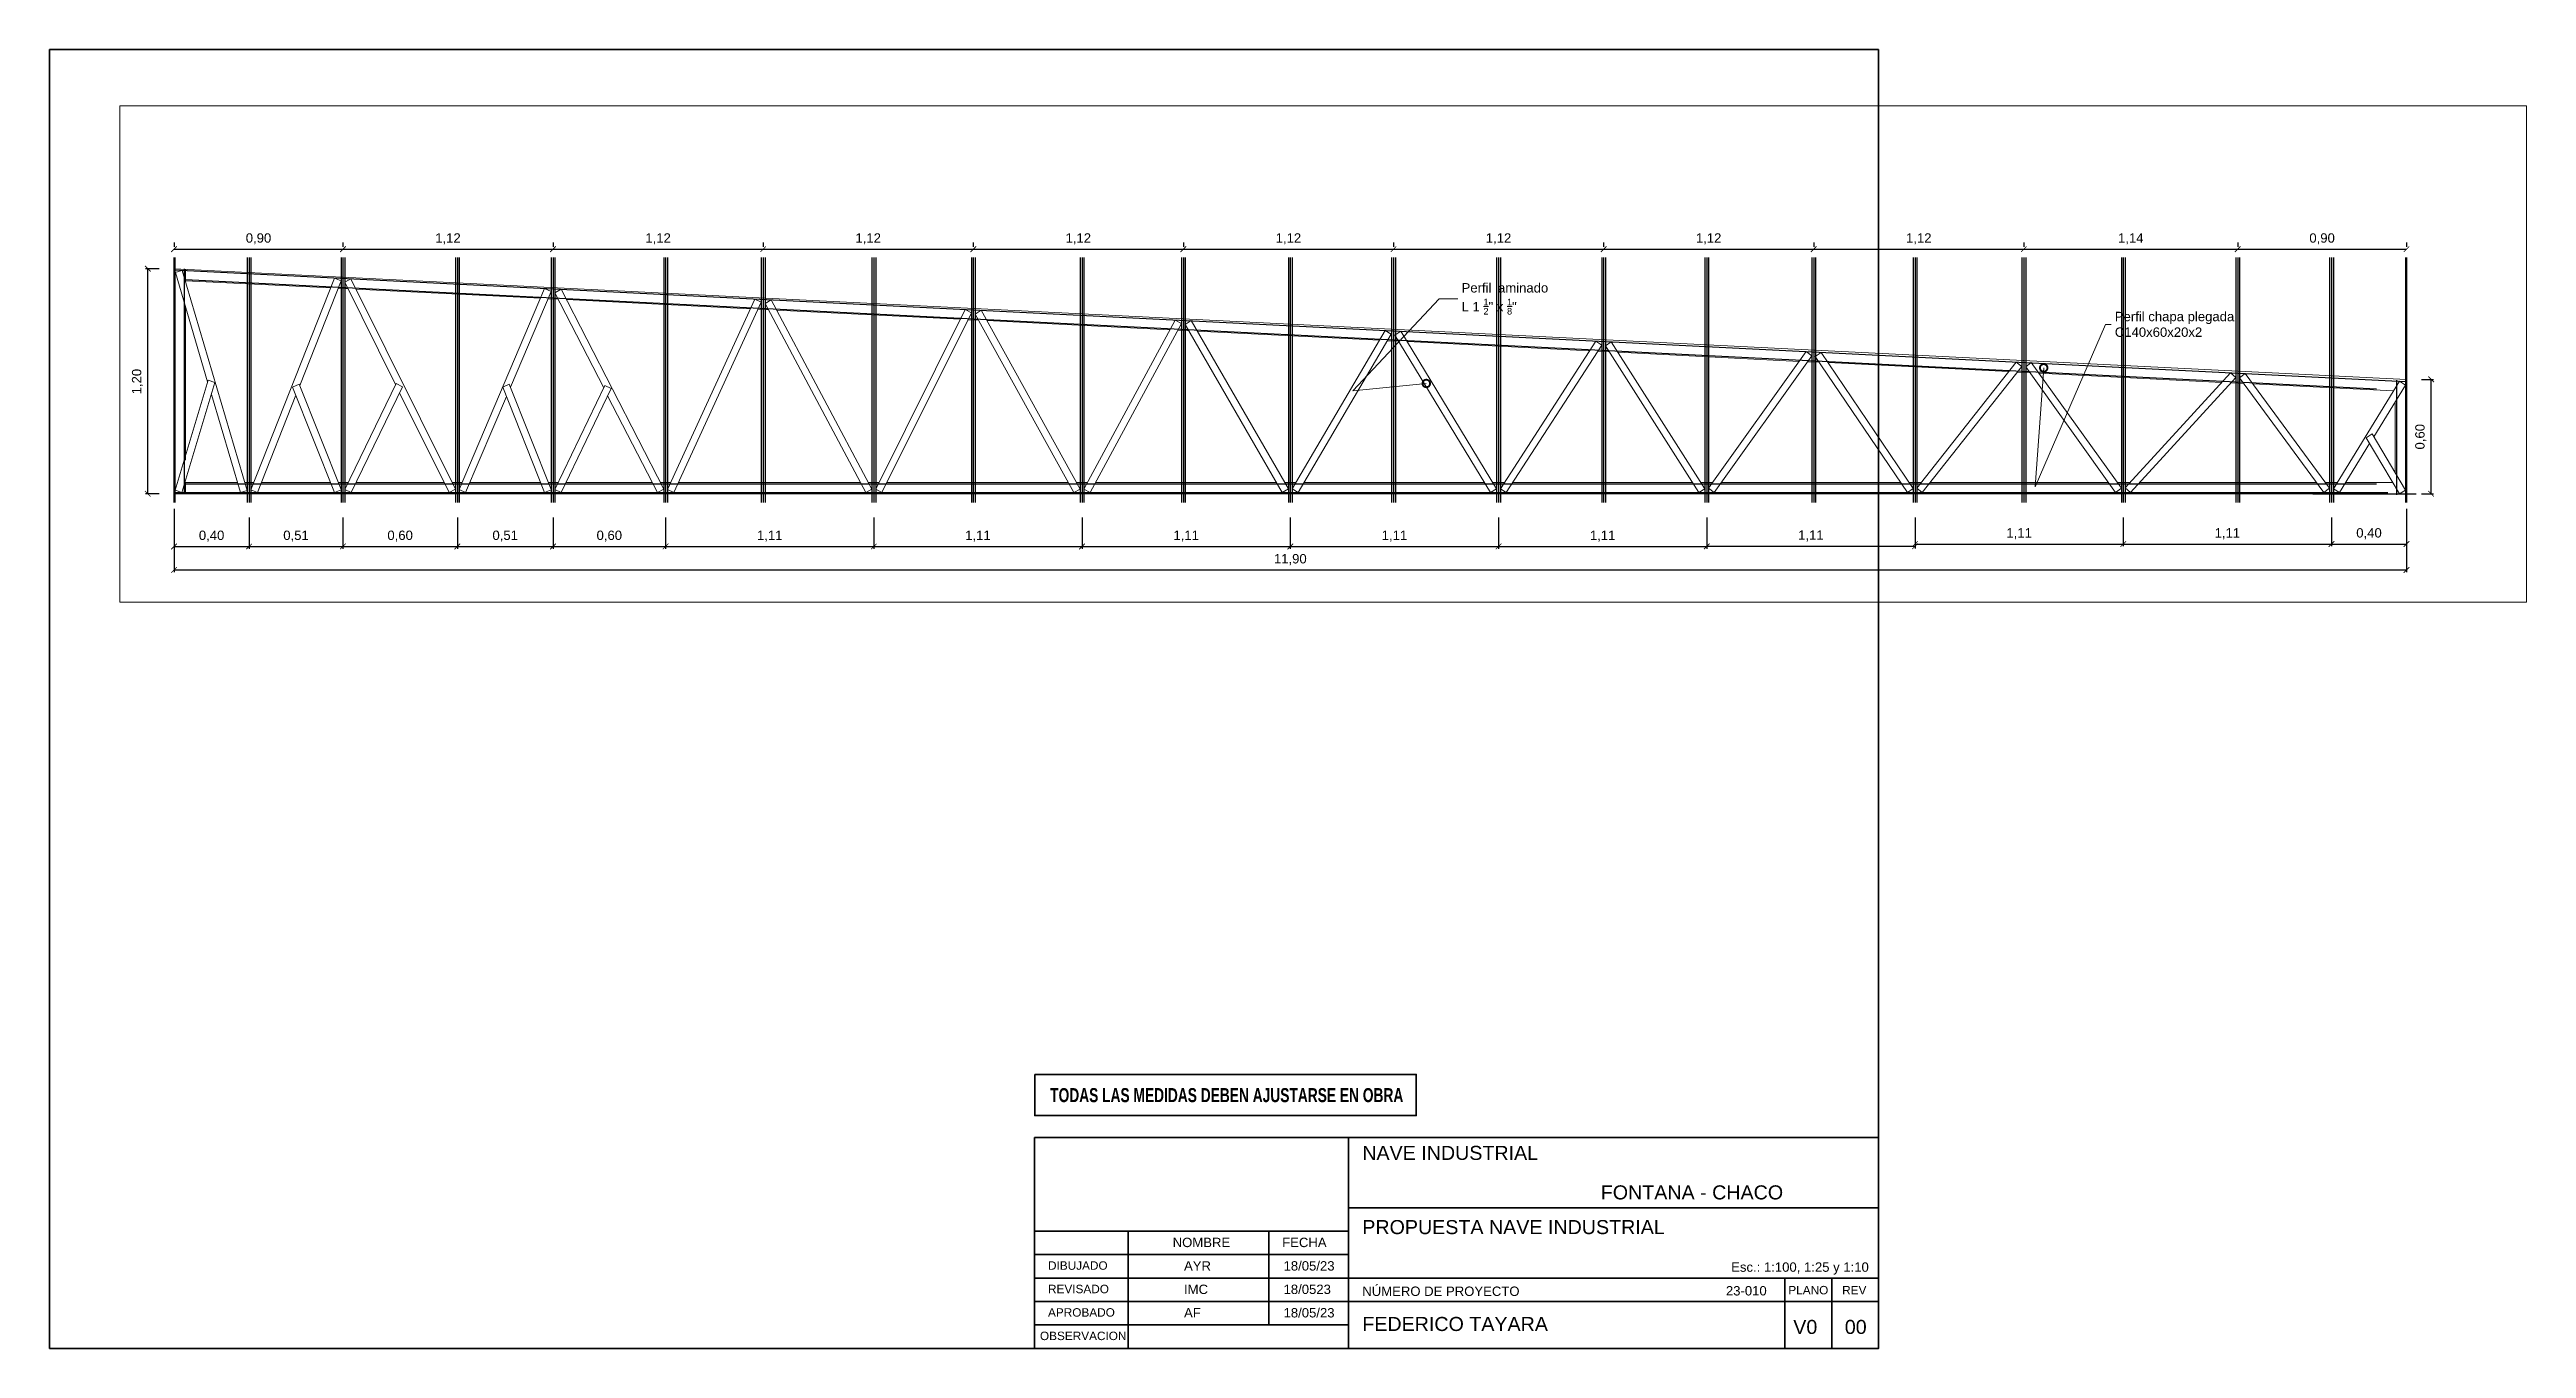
# Paper-space layout 'Presentación1' of a CAD drawing. Header units: millimetres. Extents: x 17 to 545, y 7 to 284.
# The model-space entities are those that its viewports show. They can reach past a viewport. Long polylines and large blocks are cut down to what shows.
import ezdxf
from ezdxf import colors
from ezdxf.entities.mleader import LeaderData, LeaderLine
from ezdxf.math import Vec2, Vec3

# ---------------------------------------------------------------- set-up
doc = ezdxf.new("R2010")
doc.units = ezdxf.units.MM
doc.header["$LTSCALE"] = 0.1
doc.header["$MEASUREMENT"] = 0
doc.header["$PDMODE"] = 3
doc.header["$PDSIZE"] = 0.1
doc.linetypes.add('CONTINUA', pattern=[200, 100, 100])
doc.layers.get('DEFPOINTS').update_dxf_attribs({"color": 1})
for name, color, linetype, lineweight in [('00_ARQ_VISTA ATRAS', 5, 'CONTINUA', 20), ('00_EST_ANGULARES', 4, 'CONTINUA', 20), ('00_EST_Cotas', 6, 'Continuous', 9), ('00_EST_TEXTO', 6, 'Continuous', 9), ('00_EST_Viga', 5, 'Continuous', 20), ('00_EST_Viga_Montante', 5, 'Continuous', 20), ('G-ANNO-TTLB', 6, 'Continuous', 18), ('G-ANNO-TTLB-MEDM', 5, 'Continuous', 35)]:
    doc.layers.add(name, color=color, linetype=linetype, lineweight=lineweight)
doc.layers.add('00_EST_Aux', color=7, linetype='Continuous', true_color=0xd02fca, plot=False)
doc.styles.add('ARIAL', font='arial.ttf', dxfattribs={"height": 0.15})
doc.styles.add('Arial1_50', font='arial.ttf', dxfattribs={"height": 0.05})
doc.styles.add('Arial20', font='arial.ttf', dxfattribs={"height": 0.2})
doc.styles.add('Arial_1', font='arial.ttf', dxfattribs={"height": 1.8})
doc.styles.add('Arial_2', font='arial.ttf', dxfattribs={"height": 3})
doc.styles.add('COTAS', font='ROMANS.shx', dxfattribs={"width": 0.7})
doc.dimstyles.new('Cota 1-25-Andres', dxfattribs={"dimtxt": 0.05, "dimasz": 0.03, "dimexe": 0.012, "dimexo": 0.08, "dimgap": 0.025, "dimtad": 1, "dimzin": 0, "dimtxsty": 'Arial1_50', "dimblk1": 'ARCHTICK', "dimblk2": 'ARCHTICK', "dimsah": 1, "dimcen": 0.09, "dimclrd": 256, "dimclre": 256, "dimclrt": 256, "dimazin": 0, "dimtfac": 1, "dimtofl": 0, "dimtmove": 0, "dimatfit": 3, "dimldrblk": 'ARCHTICK', "dimfxl": 1, "dimtolj": 1, "dimtzin": 0, "dimarcsym": 0})

psp = doc.layouts.new('Presentación1')

# ---------------------------------------------------------------- texts
at = {"layer": '00_EST_TEXTO', "insert": (230.18, 62.35), "char_height": 3, "attachment_point": 1, "style": 'COTAS'}
psp.add_mtext_dynamic_manual_height_columns('{\\fArial|b1|i0|c0|p34;TODAS LAS MEDIDAS DEBEN AJUSTARSE EN OBRA}', width=89.8959, gutter_width=12.5, heights=[0], dxfattribs=at)
at = {"layer": 'G-ANNO-TTLB', "lineweight": 9, "attachment_point": 1}
for s, insert, char_height, width, style in [('NAVE INDUSTRIAL', (296.73, 50.03), 3, 123.2995, 'Arial_2'), ('FONTANA - CHACO', (347.58, 41.61), 3, 100.656, 'Arial_2'), ('PROPUESTA NAVE INDUSTRIAL', (296.73, 34.21), 3, 113.3243, 'Arial_2'), ('NOMBRE', (256.3, 30.44), 2, 41.2067, 'ARIAL'), ('FECHA', (279.65, 30.44), 2, 41.2067, 'ARIAL'), ('DIBUJADO', (229.72, 25.41), 1.8, 41.2067, 'Arial_1'), ('AYR', (258.72, 25.44), 2, 41.2067, 'ARIAL'), ('18/05/23', (279.94, 25.44), 2, 41.2067, 'ARIAL'), ('Esc.: 1:100, 1:25 y 1:10', (375.38, 25.18), 2, 31.6927, 'ARIAL'), ('REVISADO', (229.72, 20.41), 1.8, 41.2067, 'Arial_1'), ('IMC', (258.72, 20.44), 2, 41.2067, 'ARIAL'), ('18/0523', (279.94, 20.44), 2, 41.2067, 'ARIAL'), ('NÚMERO DE PROYECTO', (296.73, 20.03), 2, 41.2067, 'ARIAL'), ('23-010', (374.26, 20.13), 2, 31.2658, 'ARIAL'), ('PLANO', (387.57, 20.16), 1.8, 10.1814, 'Arial_1'), ('REV', (399.05, 20.16), 1.8, 6.173, 'Arial_1'), ('APROBADO', (229.72, 15.41), 1.8, 41.2067, 'Arial_1'), ('AF', (258.72, 15.44), 2, 41.2067, 'ARIAL'), ('18/05/23', (279.94, 15.44), 2, 41.2067, 'ARIAL'), ('FEDERICO TAYARA', (296.73, 13.55), 3, 57.1913, 'Arial_2'), ('V0', (388.62, 12.92), 3, 8.2574, 'Arial_2'), ('00', (399.61, 12.92), 3, 8.2574, 'Arial_2'), ('OBSERVACION', (228, 10.41), 1.8, 41.2067, 'Arial_1')]:
    psp.add_mtext(s, dxfattribs=dict(at, insert=insert, char_height=char_height, width=width, style=style))

msp = doc.modelspace()

# ---------------------------------------------------------------- blocks, each defined once
blk = doc.blocks.new('_ARCHTICK')
at = {"color": 0, "linetype": 'ByBlock', "const_width": 0.15}
blk.add_lwpolyline([(-0.5, -0.5), (0.5, 0.5)], dxfattribs=at)
blk = doc.blocks.new('*D198')
at = {"layer": '00_EST_Cotas', "lineweight": -2, "transparency": 16777216}
for p, q in [((812.893, -120.41), (812.893, -120.577)), ((814.003, -120.41), (814.003, -120.577)), ((812.893, -120.565), (814.003, -120.565))]:
    blk.add_line(p, q, dxfattribs=at)
at = {"layer": 'DEFPOINTS', "color": 0, "transparency": 16777216}
for p in [(812.893, -120.33), (814.003, -120.33), (814.003, -120.565)]:
    blk.add_point(p, dxfattribs=at)
at = {"layer": '00_EST_Cotas', "lineweight": -2, "transparency": 16777216, "xscale": 0.03, "yscale": 0.03, "zscale": 0.03, "rotation": 180}
blk.add_blockref('_ARCHTICK', (812.893, -120.565), dxfattribs=at)
at = {"layer": '00_EST_Cotas', "lineweight": -2, "transparency": 16777216, "xscale": 0.03, "yscale": 0.03, "zscale": 0.03}
blk.add_blockref('_ARCHTICK', (814.003, -120.565), dxfattribs=at)
at = {"layer": '00_EST_Cotas', "transparency": 16777216, "insert": (813.448, -120.51), "char_height": 0.05, "attachment_point": 5, "style": 'Arial1_50'}
blk.add_mtext('\\A1;1,11', dxfattribs=at)
blk = doc.blocks.new('*D199')
at = {"layer": '00_EST_Cotas', "lineweight": -2, "transparency": 16777216}
for p, q in [((814.003, -120.41), (814.003, -120.577)), ((815.113, -120.41), (815.113, -120.577)), ((814.003, -120.565), (815.113, -120.565))]:
    blk.add_line(p, q, dxfattribs=at)
at = {"layer": 'DEFPOINTS', "color": 0, "transparency": 16777216}
for p in [(814.003, -120.33), (815.113, -120.33), (815.113, -120.565)]:
    blk.add_point(p, dxfattribs=at)
at = {"layer": '00_EST_Cotas', "lineweight": -2, "transparency": 16777216, "xscale": 0.03, "yscale": 0.03, "zscale": 0.03, "rotation": 180}
blk.add_blockref('_ARCHTICK', (814.003, -120.565), dxfattribs=at)
at = {"layer": '00_EST_Cotas', "lineweight": -2, "transparency": 16777216, "xscale": 0.03, "yscale": 0.03, "zscale": 0.03}
blk.add_blockref('_ARCHTICK', (815.113, -120.565), dxfattribs=at)
at = {"layer": '00_EST_Cotas', "transparency": 16777216, "insert": (814.558, -120.51), "char_height": 0.05, "attachment_point": 5, "style": 'Arial1_50'}
blk.add_mtext('\\A1;1,11', dxfattribs=at)
blk = doc.blocks.new('*D200')
at = {"layer": '00_EST_Cotas', "lineweight": -2, "transparency": 16777216}
for p, q in [((815.113, -120.41), (815.113, -120.577)), ((816.223, -120.41), (816.223, -120.577)), ((815.113, -120.565), (816.223, -120.565))]:
    blk.add_line(p, q, dxfattribs=at)
at = {"layer": 'DEFPOINTS', "color": 0, "transparency": 16777216}
for p in [(815.113, -120.33), (816.223, -120.33), (816.223, -120.565)]:
    blk.add_point(p, dxfattribs=at)
at = {"layer": '00_EST_Cotas', "lineweight": -2, "transparency": 16777216, "xscale": 0.03, "yscale": 0.03, "zscale": 0.03, "rotation": 180}
blk.add_blockref('_ARCHTICK', (815.113, -120.565), dxfattribs=at)
at = {"layer": '00_EST_Cotas', "lineweight": -2, "transparency": 16777216, "xscale": 0.03, "yscale": 0.03, "zscale": 0.03}
blk.add_blockref('_ARCHTICK', (816.223, -120.565), dxfattribs=at)
at = {"layer": '00_EST_Cotas', "transparency": 16777216, "insert": (815.668, -120.51), "char_height": 0.05, "attachment_point": 5, "style": 'Arial1_50'}
blk.add_mtext('\\A1;1,11', dxfattribs=at)
blk = doc.blocks.new('*D201')
at = {"layer": '00_EST_Cotas', "lineweight": -2, "transparency": 16777216}
for p, q in [((816.223, -120.41), (816.223, -120.577)), ((817.333, -120.41), (817.333, -120.577)), ((816.223, -120.565), (817.333, -120.565))]:
    blk.add_line(p, q, dxfattribs=at)
at = {"layer": 'DEFPOINTS', "color": 0, "transparency": 16777216}
for p in [(816.223, -120.33), (817.333, -120.33), (817.333, -120.565)]:
    blk.add_point(p, dxfattribs=at)
at = {"layer": '00_EST_Cotas', "lineweight": -2, "transparency": 16777216, "xscale": 0.03, "yscale": 0.03, "zscale": 0.03, "rotation": 180}
blk.add_blockref('_ARCHTICK', (816.223, -120.565), dxfattribs=at)
at = {"layer": '00_EST_Cotas', "lineweight": -2, "transparency": 16777216, "xscale": 0.03, "yscale": 0.03, "zscale": 0.03}
blk.add_blockref('_ARCHTICK', (817.333, -120.565), dxfattribs=at)
at = {"layer": '00_EST_Cotas', "transparency": 16777216, "insert": (816.778, -120.51), "char_height": 0.05, "attachment_point": 5, "style": 'Arial1_50'}
blk.add_mtext('\\A1;1,11', dxfattribs=at)
blk = doc.blocks.new('*D202')
at = {"layer": '00_EST_Cotas', "lineweight": -2, "transparency": 16777216}
for p, q in [((817.333, -120.41), (817.333, -120.577)), ((818.443, -120.41), (818.443, -120.577)), ((817.333, -120.565), (818.443, -120.565))]:
    blk.add_line(p, q, dxfattribs=at)
at = {"layer": 'DEFPOINTS', "color": 0, "transparency": 16777216}
for p in [(817.333, -120.33), (818.443, -120.33), (818.443, -120.565)]:
    blk.add_point(p, dxfattribs=at)
at = {"layer": '00_EST_Cotas', "lineweight": -2, "transparency": 16777216, "xscale": 0.03, "yscale": 0.03, "zscale": 0.03, "rotation": 180}
blk.add_blockref('_ARCHTICK', (817.333, -120.565), dxfattribs=at)
at = {"layer": '00_EST_Cotas', "lineweight": -2, "transparency": 16777216, "xscale": 0.03, "yscale": 0.03, "zscale": 0.03}
blk.add_blockref('_ARCHTICK', (818.443, -120.565), dxfattribs=at)
at = {"layer": '00_EST_Cotas', "transparency": 16777216, "insert": (817.888, -120.51), "char_height": 0.05, "attachment_point": 5, "style": 'Arial1_50'}
blk.add_mtext('\\A1;1,11', dxfattribs=at)
blk = doc.blocks.new('*D203')
at = {"layer": '00_EST_Cotas', "lineweight": -2, "transparency": 16777216}
for p, q in [((818.443, -120.41), (818.443, -120.576)), ((819.553, -120.41), (819.553, -120.576)), ((818.443, -120.564), (819.553, -120.564))]:
    blk.add_line(p, q, dxfattribs=at)
at = {"layer": 'DEFPOINTS', "color": 0, "transparency": 16777216}
for p in [(818.443, -120.33), (819.553, -120.33), (819.553, -120.564)]:
    blk.add_point(p, dxfattribs=at)
at = {"layer": '00_EST_Cotas', "lineweight": -2, "transparency": 16777216, "xscale": 0.03, "yscale": 0.03, "zscale": 0.03, "rotation": 180}
blk.add_blockref('_ARCHTICK', (818.443, -120.564), dxfattribs=at)
at = {"layer": '00_EST_Cotas', "lineweight": -2, "transparency": 16777216, "xscale": 0.03, "yscale": 0.03, "zscale": 0.03}
blk.add_blockref('_ARCHTICK', (819.553, -120.564), dxfattribs=at)
at = {"layer": '00_EST_Cotas', "transparency": 16777216, "insert": (818.998, -120.509), "char_height": 0.05, "attachment_point": 5, "style": 'Arial1_50'}
blk.add_mtext('\\A1;1,11', dxfattribs=at)
blk = doc.blocks.new('*D204')
at = {"layer": '00_EST_Cotas', "lineweight": -2, "transparency": 16777216}
for p, q in [((819.553, -120.41), (819.553, -120.564)), ((820.663, -120.41), (820.663, -120.564)), ((819.553, -120.552), (820.663, -120.552))]:
    blk.add_line(p, q, dxfattribs=at)
at = {"layer": 'DEFPOINTS', "color": 0, "transparency": 16777216}
for p in [(819.553, -120.33), (820.663, -120.33), (820.663, -120.552)]:
    blk.add_point(p, dxfattribs=at)
at = {"layer": '00_EST_Cotas', "lineweight": -2, "transparency": 16777216, "xscale": 0.03, "yscale": 0.03, "zscale": 0.03, "rotation": 180}
blk.add_blockref('_ARCHTICK', (819.553, -120.552), dxfattribs=at)
at = {"layer": '00_EST_Cotas', "lineweight": -2, "transparency": 16777216, "xscale": 0.03, "yscale": 0.03, "zscale": 0.03}
blk.add_blockref('_ARCHTICK', (820.663, -120.552), dxfattribs=at)
at = {"layer": '00_EST_Cotas', "transparency": 16777216, "insert": (820.108, -120.497), "char_height": 0.05, "attachment_point": 5, "style": 'Arial1_50'}
blk.add_mtext('\\A1;1,11', dxfattribs=at)
blk = doc.blocks.new('*D205')
at = {"layer": '00_EST_Cotas', "lineweight": -2, "transparency": 16777216}
for p, q in [((820.663, -120.41), (820.663, -120.564)), ((821.773, -120.41), (821.773, -120.564)), ((820.663, -120.552), (821.773, -120.552))]:
    blk.add_line(p, q, dxfattribs=at)
at = {"layer": 'DEFPOINTS', "color": 0, "transparency": 16777216}
for p in [(820.663, -120.33), (821.773, -120.33), (821.773, -120.552)]:
    blk.add_point(p, dxfattribs=at)
at = {"layer": '00_EST_Cotas', "lineweight": -2, "transparency": 16777216, "xscale": 0.03, "yscale": 0.03, "zscale": 0.03, "rotation": 180}
blk.add_blockref('_ARCHTICK', (820.663, -120.552), dxfattribs=at)
at = {"layer": '00_EST_Cotas', "lineweight": -2, "transparency": 16777216, "xscale": 0.03, "yscale": 0.03, "zscale": 0.03}
blk.add_blockref('_ARCHTICK', (821.773, -120.552), dxfattribs=at)
at = {"layer": '00_EST_Cotas', "transparency": 16777216, "insert": (821.218, -120.497), "char_height": 0.05, "attachment_point": 5, "style": 'Arial1_50'}
blk.add_mtext('\\A1;1,11', dxfattribs=at)
blk = doc.blocks.new('*D206')
at = {"layer": '00_EST_Cotas', "lineweight": -2, "transparency": 16777216}
for p, q in [((821.773, -120.41), (821.773, -120.564)), ((822.173, -120.41), (822.173, -120.564)), ((821.773, -120.552), (822.173, -120.552))]:
    blk.add_line(p, q, dxfattribs=at)
at = {"layer": 'DEFPOINTS', "color": 0, "transparency": 16777216}
for p in [(821.773, -120.33), (822.173, -120.33), (822.173, -120.552)]:
    blk.add_point(p, dxfattribs=at)
at = {"layer": '00_EST_Cotas', "lineweight": -2, "transparency": 16777216, "xscale": 0.03, "yscale": 0.03, "zscale": 0.03, "rotation": 180}
blk.add_blockref('_ARCHTICK', (821.773, -120.552), dxfattribs=at)
at = {"layer": '00_EST_Cotas', "lineweight": -2, "transparency": 16777216, "xscale": 0.03, "yscale": 0.03, "zscale": 0.03}
blk.add_blockref('_ARCHTICK', (822.173, -120.552), dxfattribs=at)
at = {"layer": '00_EST_Cotas', "transparency": 16777216, "insert": (821.973, -120.497), "char_height": 0.05, "attachment_point": 5, "style": 'Arial1_50'}
blk.add_mtext('\\A1;0,40', dxfattribs=at)
blk = doc.blocks.new('*D207')
at = {"layer": '00_EST_Cotas', "lineweight": -2, "transparency": 16777216}
for p, q in [((810.273, -118.944), (810.273, -118.968)), ((811.173, -118.944), (811.173, -118.968)), ((810.273, -118.98), (811.173, -118.98))]:
    blk.add_line(p, q, dxfattribs=at)
at = {"layer": 'DEFPOINTS', "color": 0, "transparency": 16777216}
for p in [(810.273, -119.024), (811.173, -118.98), (811.173, -119.024)]:
    blk.add_point(p, dxfattribs=at)
at = {"layer": '00_EST_Cotas', "lineweight": -2, "transparency": 16777216, "xscale": 0.03, "yscale": 0.03, "zscale": 0.03, "rotation": 180}
blk.add_blockref('_ARCHTICK', (810.273, -118.98), dxfattribs=at)
at = {"layer": '00_EST_Cotas', "lineweight": -2, "transparency": 16777216, "xscale": 0.03, "yscale": 0.03, "zscale": 0.03}
blk.add_blockref('_ARCHTICK', (811.173, -118.98), dxfattribs=at)
at = {"layer": '00_EST_Cotas', "transparency": 16777216, "insert": (810.723, -118.925), "char_height": 0.05, "attachment_point": 5, "style": 'Arial1_50'}
blk.add_mtext('\\A1;0,90', dxfattribs=at)
blk = doc.blocks.new('*D208')
at = {"layer": '00_EST_Cotas', "lineweight": -2, "transparency": 16777216}
for p, q in [((811.173, -118.944), (811.173, -118.968)), ((812.293, -118.944), (812.293, -118.968)), ((811.173, -118.98), (812.293, -118.98))]:
    blk.add_line(p, q, dxfattribs=at)
at = {"layer": 'DEFPOINTS', "color": 0, "transparency": 16777216}
for p in [(811.173, -119.024), (812.293, -118.98), (812.293, -119.024)]:
    blk.add_point(p, dxfattribs=at)
at = {"layer": '00_EST_Cotas', "lineweight": -2, "transparency": 16777216, "xscale": 0.03, "yscale": 0.03, "zscale": 0.03, "rotation": 180}
blk.add_blockref('_ARCHTICK', (811.173, -118.98), dxfattribs=at)
at = {"layer": '00_EST_Cotas', "lineweight": -2, "transparency": 16777216, "xscale": 0.03, "yscale": 0.03, "zscale": 0.03}
blk.add_blockref('_ARCHTICK', (812.293, -118.98), dxfattribs=at)
at = {"layer": '00_EST_Cotas', "transparency": 16777216, "insert": (811.733, -118.925), "char_height": 0.05, "attachment_point": 5, "style": 'Arial1_50'}
blk.add_mtext('\\A1;1,12', dxfattribs=at)
blk = doc.blocks.new('*D209')
at = {"layer": '00_EST_Cotas', "lineweight": -2, "transparency": 16777216}
for p, q in [((812.293, -118.944), (812.293, -118.968)), ((813.413, -118.944), (813.413, -118.968)), ((812.293, -118.98), (813.413, -118.98))]:
    blk.add_line(p, q, dxfattribs=at)
at = {"layer": 'DEFPOINTS', "color": 0, "transparency": 16777216}
for p in [(812.293, -119.024), (813.413, -118.98), (813.413, -119.024)]:
    blk.add_point(p, dxfattribs=at)
at = {"layer": '00_EST_Cotas', "lineweight": -2, "transparency": 16777216, "xscale": 0.03, "yscale": 0.03, "zscale": 0.03, "rotation": 180}
blk.add_blockref('_ARCHTICK', (812.293, -118.98), dxfattribs=at)
at = {"layer": '00_EST_Cotas', "lineweight": -2, "transparency": 16777216, "xscale": 0.03, "yscale": 0.03, "zscale": 0.03}
blk.add_blockref('_ARCHTICK', (813.413, -118.98), dxfattribs=at)
at = {"layer": '00_EST_Cotas', "transparency": 16777216, "insert": (812.853, -118.925), "char_height": 0.05, "attachment_point": 5, "style": 'Arial1_50'}
blk.add_mtext('\\A1;1,12', dxfattribs=at)
blk = doc.blocks.new('*D210')
at = {"layer": '00_EST_Cotas', "lineweight": -2, "transparency": 16777216}
for p, q in [((813.413, -118.944), (813.413, -118.968)), ((814.533, -118.944), (814.533, -118.968)), ((813.413, -118.98), (814.533, -118.98))]:
    blk.add_line(p, q, dxfattribs=at)
at = {"layer": 'DEFPOINTS', "color": 0, "transparency": 16777216}
for p in [(813.413, -119.024), (814.533, -118.98), (814.533, -119.024)]:
    blk.add_point(p, dxfattribs=at)
at = {"layer": '00_EST_Cotas', "lineweight": -2, "transparency": 16777216, "xscale": 0.03, "yscale": 0.03, "zscale": 0.03, "rotation": 180}
blk.add_blockref('_ARCHTICK', (813.413, -118.98), dxfattribs=at)
at = {"layer": '00_EST_Cotas', "lineweight": -2, "transparency": 16777216, "xscale": 0.03, "yscale": 0.03, "zscale": 0.03}
blk.add_blockref('_ARCHTICK', (814.533, -118.98), dxfattribs=at)
at = {"layer": '00_EST_Cotas', "transparency": 16777216, "insert": (813.973, -118.925), "char_height": 0.05, "attachment_point": 5, "style": 'Arial1_50'}
blk.add_mtext('\\A1;1,12', dxfattribs=at)
blk = doc.blocks.new('*D211')
at = {"layer": '00_EST_Cotas', "lineweight": -2, "transparency": 16777216}
for p, q in [((814.533, -118.944), (814.533, -118.968)), ((815.653, -118.944), (815.653, -118.968)), ((814.533, -118.98), (815.653, -118.98))]:
    blk.add_line(p, q, dxfattribs=at)
at = {"layer": 'DEFPOINTS', "color": 0, "transparency": 16777216}
for p in [(814.533, -119.024), (815.653, -118.98), (815.653, -119.024)]:
    blk.add_point(p, dxfattribs=at)
at = {"layer": '00_EST_Cotas', "lineweight": -2, "transparency": 16777216, "xscale": 0.03, "yscale": 0.03, "zscale": 0.03, "rotation": 180}
blk.add_blockref('_ARCHTICK', (814.533, -118.98), dxfattribs=at)
at = {"layer": '00_EST_Cotas', "lineweight": -2, "transparency": 16777216, "xscale": 0.03, "yscale": 0.03, "zscale": 0.03}
blk.add_blockref('_ARCHTICK', (815.653, -118.98), dxfattribs=at)
at = {"layer": '00_EST_Cotas', "transparency": 16777216, "insert": (815.093, -118.925), "char_height": 0.05, "attachment_point": 5, "style": 'Arial1_50'}
blk.add_mtext('\\A1;1,12', dxfattribs=at)
blk = doc.blocks.new('*D212')
at = {"layer": '00_EST_Cotas', "lineweight": -2, "transparency": 16777216}
for p, q in [((815.653, -118.944), (815.653, -118.968)), ((816.773, -118.944), (816.773, -118.968)), ((815.653, -118.98), (816.773, -118.98))]:
    blk.add_line(p, q, dxfattribs=at)
at = {"layer": 'DEFPOINTS', "color": 0, "transparency": 16777216}
for p in [(815.653, -119.024), (816.773, -118.98), (816.773, -119.024)]:
    blk.add_point(p, dxfattribs=at)
at = {"layer": '00_EST_Cotas', "lineweight": -2, "transparency": 16777216, "xscale": 0.03, "yscale": 0.03, "zscale": 0.03, "rotation": 180}
blk.add_blockref('_ARCHTICK', (815.653, -118.98), dxfattribs=at)
at = {"layer": '00_EST_Cotas', "lineweight": -2, "transparency": 16777216, "xscale": 0.03, "yscale": 0.03, "zscale": 0.03}
blk.add_blockref('_ARCHTICK', (816.773, -118.98), dxfattribs=at)
at = {"layer": '00_EST_Cotas', "transparency": 16777216, "insert": (816.213, -118.925), "char_height": 0.05, "attachment_point": 5, "style": 'Arial1_50'}
blk.add_mtext('\\A1;1,12', dxfattribs=at)
blk = doc.blocks.new('*D213')
at = {"layer": '00_EST_Cotas', "lineweight": -2, "transparency": 16777216}
for p, q in [((816.773, -118.944), (816.773, -118.968)), ((817.893, -118.944), (817.893, -118.968)), ((816.773, -118.98), (817.893, -118.98))]:
    blk.add_line(p, q, dxfattribs=at)
at = {"layer": 'DEFPOINTS', "color": 0, "transparency": 16777216}
for p in [(816.773, -119.024), (817.893, -118.98), (817.893, -119.024)]:
    blk.add_point(p, dxfattribs=at)
at = {"layer": '00_EST_Cotas', "lineweight": -2, "transparency": 16777216, "xscale": 0.03, "yscale": 0.03, "zscale": 0.03, "rotation": 180}
blk.add_blockref('_ARCHTICK', (816.773, -118.98), dxfattribs=at)
at = {"layer": '00_EST_Cotas', "lineweight": -2, "transparency": 16777216, "xscale": 0.03, "yscale": 0.03, "zscale": 0.03}
blk.add_blockref('_ARCHTICK', (817.893, -118.98), dxfattribs=at)
at = {"layer": '00_EST_Cotas', "transparency": 16777216, "insert": (817.333, -118.925), "char_height": 0.05, "attachment_point": 5, "style": 'Arial1_50'}
blk.add_mtext('\\A1;1,12', dxfattribs=at)
blk = doc.blocks.new('*D214')
at = {"layer": '00_EST_Cotas', "lineweight": -2, "transparency": 16777216}
for p, q in [((817.893, -118.944), (817.893, -118.968)), ((819.013, -118.944), (819.013, -118.968)), ((817.893, -118.98), (819.013, -118.98))]:
    blk.add_line(p, q, dxfattribs=at)
at = {"layer": 'DEFPOINTS', "color": 0, "transparency": 16777216}
for p in [(817.893, -119.024), (819.013, -118.98), (819.013, -119.024)]:
    blk.add_point(p, dxfattribs=at)
at = {"layer": '00_EST_Cotas', "lineweight": -2, "transparency": 16777216, "xscale": 0.03, "yscale": 0.03, "zscale": 0.03, "rotation": 180}
blk.add_blockref('_ARCHTICK', (817.893, -118.98), dxfattribs=at)
at = {"layer": '00_EST_Cotas', "lineweight": -2, "transparency": 16777216, "xscale": 0.03, "yscale": 0.03, "zscale": 0.03}
blk.add_blockref('_ARCHTICK', (819.013, -118.98), dxfattribs=at)
at = {"layer": '00_EST_Cotas', "transparency": 16777216, "insert": (818.453, -118.925), "char_height": 0.05, "attachment_point": 5, "style": 'Arial1_50'}
blk.add_mtext('\\A1;1,12', dxfattribs=at)
blk = doc.blocks.new('*D215')
at = {"layer": '00_EST_Cotas', "lineweight": -2, "transparency": 16777216}
for p, q in [((819.013, -118.944), (819.013, -118.968)), ((820.133, -118.944), (820.133, -118.968)), ((819.013, -118.98), (820.133, -118.98))]:
    blk.add_line(p, q, dxfattribs=at)
at = {"layer": 'DEFPOINTS', "color": 0, "transparency": 16777216}
for p in [(819.013, -119.024), (820.133, -118.98), (820.133, -119.024)]:
    blk.add_point(p, dxfattribs=at)
at = {"layer": '00_EST_Cotas', "lineweight": -2, "transparency": 16777216, "xscale": 0.03, "yscale": 0.03, "zscale": 0.03, "rotation": 180}
blk.add_blockref('_ARCHTICK', (819.013, -118.98), dxfattribs=at)
at = {"layer": '00_EST_Cotas', "lineweight": -2, "transparency": 16777216, "xscale": 0.03, "yscale": 0.03, "zscale": 0.03}
blk.add_blockref('_ARCHTICK', (820.133, -118.98), dxfattribs=at)
at = {"layer": '00_EST_Cotas', "transparency": 16777216, "insert": (819.573, -118.925), "char_height": 0.05, "attachment_point": 5, "style": 'Arial1_50'}
blk.add_mtext('\\A1;1,12', dxfattribs=at)
blk = doc.blocks.new('*D216')
at = {"layer": '00_EST_Cotas', "lineweight": -2, "transparency": 16777216}
for p, q in [((820.133, -118.944), (820.133, -118.968)), ((821.273, -118.944), (821.273, -118.968)), ((820.133, -118.98), (821.273, -118.98))]:
    blk.add_line(p, q, dxfattribs=at)
at = {"layer": 'DEFPOINTS', "color": 0, "transparency": 16777216}
for p in [(820.133, -119.024), (821.273, -118.98), (821.273, -119.024)]:
    blk.add_point(p, dxfattribs=at)
at = {"layer": '00_EST_Cotas', "lineweight": -2, "transparency": 16777216, "xscale": 0.03, "yscale": 0.03, "zscale": 0.03, "rotation": 180}
blk.add_blockref('_ARCHTICK', (820.133, -118.98), dxfattribs=at)
at = {"layer": '00_EST_Cotas', "lineweight": -2, "transparency": 16777216, "xscale": 0.03, "yscale": 0.03, "zscale": 0.03}
blk.add_blockref('_ARCHTICK', (821.273, -118.98), dxfattribs=at)
at = {"layer": '00_EST_Cotas', "transparency": 16777216, "insert": (820.703, -118.925), "char_height": 0.05, "attachment_point": 5, "style": 'Arial1_50'}
blk.add_mtext('\\A1;1,14', dxfattribs=at)
blk = doc.blocks.new('*D217')
at = {"layer": '00_EST_Cotas', "lineweight": -2, "transparency": 16777216}
for p, q in [((821.273, -118.944), (821.273, -118.968)), ((822.173, -118.944), (822.173, -118.968)), ((821.273, -118.98), (822.173, -118.98))]:
    blk.add_line(p, q, dxfattribs=at)
at = {"layer": 'DEFPOINTS', "color": 0, "transparency": 16777216}
for p in [(821.273, -119.024), (822.173, -118.98), (822.173, -119.024)]:
    blk.add_point(p, dxfattribs=at)
at = {"layer": '00_EST_Cotas', "lineweight": -2, "transparency": 16777216, "xscale": 0.03, "yscale": 0.03, "zscale": 0.03, "rotation": 180}
blk.add_blockref('_ARCHTICK', (821.273, -118.98), dxfattribs=at)
at = {"layer": '00_EST_Cotas', "lineweight": -2, "transparency": 16777216, "xscale": 0.03, "yscale": 0.03, "zscale": 0.03}
blk.add_blockref('_ARCHTICK', (822.173, -118.98), dxfattribs=at)
at = {"layer": '00_EST_Cotas', "transparency": 16777216, "insert": (821.723, -118.925), "char_height": 0.05, "attachment_point": 5, "style": 'Arial1_50'}
blk.add_mtext('\\A1;0,90', dxfattribs=at)
blk = doc.blocks.new('*D218')
at = {"layer": '00_EST_Cotas', "lineweight": -2, "transparency": 16777216}
for p, q in [((810.273, -120.41), (810.273, -120.577)), ((810.673, -120.41), (810.673, -120.577)), ((810.273, -120.565), (810.673, -120.565))]:
    blk.add_line(p, q, dxfattribs=at)
at = {"layer": 'DEFPOINTS', "color": 0, "transparency": 16777216}
for p in [(810.273, -120.33), (810.673, -120.33), (810.673, -120.565)]:
    blk.add_point(p, dxfattribs=at)
at = {"layer": '00_EST_Cotas', "lineweight": -2, "transparency": 16777216, "xscale": 0.03, "yscale": 0.03, "zscale": 0.03, "rotation": 180}
blk.add_blockref('_ARCHTICK', (810.273, -120.565), dxfattribs=at)
at = {"layer": '00_EST_Cotas', "lineweight": -2, "transparency": 16777216, "xscale": 0.03, "yscale": 0.03, "zscale": 0.03}
blk.add_blockref('_ARCHTICK', (810.673, -120.565), dxfattribs=at)
at = {"layer": '00_EST_Cotas', "transparency": 16777216, "insert": (810.473, -120.51), "char_height": 0.05, "attachment_point": 5, "style": 'Arial1_50'}
blk.add_mtext('\\A1;0,40', dxfattribs=at)
blk = doc.blocks.new('*D219')
at = {"layer": '00_EST_Cotas', "lineweight": -2, "transparency": 16777216}
for p, q in [((810.673, -120.41), (810.673, -120.577)), ((811.173, -120.41), (811.173, -120.577)), ((810.673, -120.565), (811.173, -120.565))]:
    blk.add_line(p, q, dxfattribs=at)
at = {"layer": 'DEFPOINTS', "color": 0, "transparency": 16777216}
for p in [(810.673, -120.33), (811.173, -120.33), (811.173, -120.565)]:
    blk.add_point(p, dxfattribs=at)
at = {"layer": '00_EST_Cotas', "lineweight": -2, "transparency": 16777216, "xscale": 0.03, "yscale": 0.03, "zscale": 0.03, "rotation": 180}
blk.add_blockref('_ARCHTICK', (810.673, -120.565), dxfattribs=at)
at = {"layer": '00_EST_Cotas', "lineweight": -2, "transparency": 16777216, "xscale": 0.03, "yscale": 0.03, "zscale": 0.03}
blk.add_blockref('_ARCHTICK', (811.173, -120.565), dxfattribs=at)
at = {"layer": '00_EST_Cotas', "transparency": 16777216, "insert": (810.923, -120.51), "char_height": 0.05, "attachment_point": 5, "style": 'Arial1_50'}
blk.add_mtext('\\A1;0,51', dxfattribs=at)
blk = doc.blocks.new('*D220')
at = {"layer": '00_EST_Cotas', "lineweight": -2, "transparency": 16777216}
for p, q in [((811.173, -120.41), (811.173, -120.577)), ((811.783, -120.41), (811.783, -120.577)), ((811.173, -120.565), (811.783, -120.565))]:
    blk.add_line(p, q, dxfattribs=at)
at = {"layer": 'DEFPOINTS', "color": 0, "transparency": 16777216}
for p in [(811.173, -120.33), (811.783, -120.33), (811.783, -120.565)]:
    blk.add_point(p, dxfattribs=at)
at = {"layer": '00_EST_Cotas', "lineweight": -2, "transparency": 16777216, "xscale": 0.03, "yscale": 0.03, "zscale": 0.03, "rotation": 180}
blk.add_blockref('_ARCHTICK', (811.173, -120.565), dxfattribs=at)
at = {"layer": '00_EST_Cotas', "lineweight": -2, "transparency": 16777216, "xscale": 0.03, "yscale": 0.03, "zscale": 0.03}
blk.add_blockref('_ARCHTICK', (811.783, -120.565), dxfattribs=at)
at = {"layer": '00_EST_Cotas', "transparency": 16777216, "insert": (811.478, -120.51), "char_height": 0.05, "attachment_point": 5, "style": 'Arial1_50'}
blk.add_mtext('\\A1;0,60', dxfattribs=at)
blk = doc.blocks.new('*D221')
at = {"layer": '00_EST_Cotas', "lineweight": -2, "transparency": 16777216}
for p, q in [((811.783, -120.41), (811.783, -120.577)), ((812.293, -120.41), (812.293, -120.577)), ((811.783, -120.565), (812.293, -120.565))]:
    blk.add_line(p, q, dxfattribs=at)
at = {"layer": 'DEFPOINTS', "color": 0, "transparency": 16777216}
for p in [(811.783, -120.33), (812.293, -120.33), (812.293, -120.565)]:
    blk.add_point(p, dxfattribs=at)
at = {"layer": '00_EST_Cotas', "lineweight": -2, "transparency": 16777216, "xscale": 0.03, "yscale": 0.03, "zscale": 0.03, "rotation": 180}
blk.add_blockref('_ARCHTICK', (811.783, -120.565), dxfattribs=at)
at = {"layer": '00_EST_Cotas', "lineweight": -2, "transparency": 16777216, "xscale": 0.03, "yscale": 0.03, "zscale": 0.03}
blk.add_blockref('_ARCHTICK', (812.293, -120.565), dxfattribs=at)
at = {"layer": '00_EST_Cotas', "transparency": 16777216, "insert": (812.038, -120.51), "char_height": 0.05, "attachment_point": 5, "style": 'Arial1_50'}
blk.add_mtext('\\A1;0,51', dxfattribs=at)
blk = doc.blocks.new('*D222')
at = {"layer": '00_EST_Cotas', "lineweight": -2, "transparency": 16777216}
for p, q in [((812.293, -120.41), (812.293, -120.577)), ((812.893, -120.41), (812.893, -120.577)), ((812.293, -120.565), (812.893, -120.565))]:
    blk.add_line(p, q, dxfattribs=at)
at = {"layer": 'DEFPOINTS', "color": 0, "transparency": 16777216}
for p in [(812.293, -120.33), (812.893, -120.33), (812.893, -120.565)]:
    blk.add_point(p, dxfattribs=at)
at = {"layer": '00_EST_Cotas', "lineweight": -2, "transparency": 16777216, "xscale": 0.03, "yscale": 0.03, "zscale": 0.03, "rotation": 180}
blk.add_blockref('_ARCHTICK', (812.293, -120.565), dxfattribs=at)
at = {"layer": '00_EST_Cotas', "lineweight": -2, "transparency": 16777216, "xscale": 0.03, "yscale": 0.03, "zscale": 0.03}
blk.add_blockref('_ARCHTICK', (812.893, -120.565), dxfattribs=at)
at = {"layer": '00_EST_Cotas', "transparency": 16777216, "insert": (812.593, -120.51), "char_height": 0.05, "attachment_point": 5, "style": 'Arial1_50'}
blk.add_mtext('\\A1;0,60', dxfattribs=at)
blk = doc.blocks.new('*D299')
at = {"layer": '00_EST_Cotas', "lineweight": -2, "transparency": 16777216}
for p, q in [((810.273, -120.364), (810.273, -120.702)), ((822.173, -120.364), (822.173, -120.702)), ((810.273, -120.69), (822.173, -120.69))]:
    blk.add_line(p, q, dxfattribs=at)
at = {"layer": 'DEFPOINTS', "color": 0, "transparency": 16777216}
for p in [(810.273, -120.284), (822.173, -120.284), (822.173, -120.69)]:
    blk.add_point(p, dxfattribs=at)
at = {"layer": '00_EST_Cotas', "lineweight": -2, "transparency": 16777216, "xscale": 0.03, "yscale": 0.03, "zscale": 0.03, "rotation": 180}
blk.add_blockref('_ARCHTICK', (810.273, -120.69), dxfattribs=at)
at = {"layer": '00_EST_Cotas', "lineweight": -2, "transparency": 16777216, "xscale": 0.03, "yscale": 0.03, "zscale": 0.03}
blk.add_blockref('_ARCHTICK', (822.173, -120.69), dxfattribs=at)
at = {"layer": '00_EST_Cotas', "transparency": 16777216, "insert": (816.223, -120.635), "char_height": 0.05, "attachment_point": 5, "style": 'Arial1_50'}
blk.add_mtext('\\A1;11,90', dxfattribs=at)
blk = doc.blocks.new('*D300')
at = {"layer": '00_EST_Cotas', "lineweight": -2, "transparency": 16777216}
for p, q in [((822.253, -119.674), (822.316, -119.674)), ((822.304, -120.284), (822.304, -119.674)), ((822.253, -120.284), (822.316, -120.284))]:
    blk.add_line(p, q, dxfattribs=at)
at = {"layer": 'DEFPOINTS', "color": 0, "transparency": 16777216}
for p in [(822.173, -119.674), (822.304, -119.674), (822.173, -120.284)]:
    blk.add_point(p, dxfattribs=at)
at = {"layer": '00_EST_Cotas', "lineweight": -2, "transparency": 16777216, "xscale": 0.03, "yscale": 0.03, "zscale": 0.03}
for p, rotation in [((822.304, -119.674), 89.99993746790425), ((822.304, -120.284), 269.9999374679043)]:
    blk.add_blockref('_ARCHTICK', p, dxfattribs=dict(at, rotation=rotation))
at = {"layer": '00_EST_Cotas', "transparency": 16777216, "insert": (822.249, -119.98), "char_height": 0.05, "attachment_point": 5, "rotation": 89.9999, "style": 'Arial1_50'}
blk.add_mtext('\\A1;0,60', dxfattribs=at)
blk = doc.blocks.new('*D301')
at = {"layer": '00_EST_Cotas', "lineweight": -2, "transparency": 16777216}
for p, q in [((810.193, -119.084), (810.121, -119.084)), ((810.133, -120.284), (810.133, -119.084)), ((810.193, -120.284), (810.121, -120.284))]:
    blk.add_line(p, q, dxfattribs=at)
at = {"layer": 'DEFPOINTS', "color": 0, "transparency": 16777216}
for p in [(810.133, -119.084), (810.273, -119.084), (810.273, -120.284)]:
    blk.add_point(p, dxfattribs=at)
at = {"layer": '00_EST_Cotas', "lineweight": -2, "transparency": 16777216, "xscale": 0.03, "yscale": 0.03, "zscale": 0.03}
for p, rotation in [((810.133, -119.084), 90), ((810.133, -120.284), 270)]:
    blk.add_blockref('_ARCHTICK', p, dxfattribs=dict(at, rotation=rotation))
at = {"layer": '00_EST_Cotas', "transparency": 16777216, "insert": (810.078, -119.686), "char_height": 0.05, "attachment_point": 5, "rotation": 90, "style": 'Arial1_50'}
blk.add_mtext('\\A1;1,20', dxfattribs=at)
blk = doc.blocks.new('_DotSmall')
at = {"color": 0, "linetype": 'ByBlock', "const_width": 0.5}
blk.add_lwpolyline([(-0.0625, 0, 1), (0.0625, 0, 1)], format="xyb", close=True, dxfattribs=at)

# ---------------------------------------------------------------- dimensions: what is measured, and where the dimension line sits
at = {"layer": '00_EST_Cotas'}
for base, p1, p2, picture, middle in [((811.173, -118.98), (810.273, -119.024), (811.173, -119.024), '*D207', (810.723, -118.925)), ((812.293, -118.98), (811.173, -119.024), (812.293, -119.024), '*D208', (811.733, -118.925)), ((813.413, -118.98), (812.293, -119.024), (813.413, -119.024), '*D209', (812.853, -118.925)), ((814.533, -118.98), (813.413, -119.024), (814.533, -119.024), '*D210', (813.973, -118.925)), ((815.653, -118.98), (814.533, -119.024), (815.653, -119.024), '*D211', (815.093, -118.925)), ((816.773, -118.98), (815.653, -119.024), (816.773, -119.024), '*D212', (816.213, -118.925)), ((817.893, -118.98), (816.773, -119.024), (817.893, -119.024), '*D213', (817.333, -118.925)), ((819.013, -118.98), (817.893, -119.024), (819.013, -119.024), '*D214', (818.453, -118.925)), ((820.133, -118.98), (819.013, -119.024), (820.133, -119.024), '*D215', (819.573, -118.925)), ((821.273, -118.98), (820.133, -119.024), (821.273, -119.024), '*D216', (820.703, -118.925)), ((822.173, -118.98), (821.273, -119.024), (822.173, -119.024), '*D217', (821.723, -118.925)), ((810.673, -120.565), (810.273, -120.33), (810.673, -120.33), '*D218', (810.473, -120.51)), ((812.293, -120.565), (811.783, -120.33), (812.293, -120.33), '*D221', (812.038, -120.51)), ((812.893, -120.565), (812.293, -120.33), (812.893, -120.33), '*D222', (812.593, -120.51)), ((814.003, -120.565), (812.893, -120.33), (814.003, -120.33), '*D198', (813.448, -120.51)), ((815.113, -120.565), (814.003, -120.33), (815.113, -120.33), '*D199', (814.558, -120.51)), ((816.223, -120.565), (815.113, -120.33), (816.223, -120.33), '*D200', (815.668, -120.51)), ((817.333, -120.565), (816.223, -120.33), (817.333, -120.33), '*D201', (816.778, -120.51)), ((818.443, -120.565), (817.333, -120.33), (818.443, -120.33), '*D202', (817.888, -120.51)), ((819.553, -120.564), (818.443, -120.33), (819.553, -120.33), '*D203', (818.998, -120.509)), ((820.663, -120.552), (819.553, -120.33), (820.663, -120.33), '*D204', (820.108, -120.497)), ((821.773, -120.552), (820.663, -120.33), (821.773, -120.33), '*D205', (821.218, -120.497))]:
    dim = msp.add_linear_dim(base=base, p1=p1, p2=p2, dimstyle='Cota 1-25-Andres', dxfattribs=at)
    dim.commit()
    dim.dimension.update_dxf_attribs({"geometry": picture, "text_midpoint": middle})
for base, p2, angle, picture, middle, dimtype in [((810.133, -119.084), (810.273, -119.084), 90, '*D301', (810.133, -119.686), 160), ((822.173, -120.69), (822.173, -120.284), 0, '*D299', (816.223, -120.69), 161)]:
    dim = msp.add_linear_dim(base=base, p1=(810.273, -120.284), p2=p2, angle=angle, dimstyle='Cota 1-25-Andres', dxfattribs=at)
    dim.commit()
    dim.dimension.update_dxf_attribs({"geometry": picture, "text_midpoint": middle, "dimtype": dimtype})
dim = msp.add_linear_dim(base=(822.304, -119.674), p1=(822.173, -120.284), p2=(822.173, -119.674), angle=89.9999, text='0,60', dimstyle='Cota 1-25-Andres', dxfattribs=at)
dim.commit()
dim.dimension.update_dxf_attribs({"geometry": '*D300', "text_midpoint": (822.304, -119.98), "dimtype": 161})
for base, p1, p2, text, picture, middle in [((811.173, -120.565), (810.673, -120.33), (811.173, -120.33), '0,51', '*D219', (810.923, -120.51)), ((811.783, -120.565), (811.173, -120.33), (811.783, -120.33), '0,60', '*D220', (811.478, -120.51))]:
    dim = msp.add_linear_dim(base=base, p1=p1, p2=p2, text=text, dimstyle='Cota 1-25-Andres', dxfattribs=at)
    dim.commit()
    dim.dimension.update_dxf_attribs({"geometry": picture, "text_midpoint": middle})
dim = msp.add_linear_dim(base=(822.173, -120.552), p1=(821.773, -120.33), p2=(822.173, -120.33), dimstyle='Cota 1-25-Andres', dxfattribs=at)
dim.commit()
dim.dimension.update_dxf_attribs({"geometry": '*D206', "text_midpoint": (821.973, -120.552), "dimtype": 160})

# ---------------------------------------------------------------- linework, layer by layer
at = {"layer": '00_EST_ANGULARES'}
for p, q in [((810.279, -119.105), (810.315, -119.093)), ((810.28, -119.105), (810.452, -119.687)), ((810.663, -120.266), (810.316, -119.093)), ((811.128, -119.134), (810.683, -120.263)), ((810.943, -119.707), (811.163, -119.149)), ((811.128, -119.134), (811.163, -119.149)), ((811.183, -119.156), (811.216, -119.138)), ((811.454, -119.702), (811.183, -119.156)), ((811.216, -119.138), (811.773, -120.26)), ((812.248, -119.19), (811.793, -120.262)), ((812.066, -119.716), (812.283, -119.206)), ((812.248, -119.19), (812.283, -119.206)), ((812.303, -119.212), (812.336, -119.194)), ((812.303, -119.212), (812.563, -119.719)), ((812.883, -120.26), (812.336, -119.194)), ((812.903, -120.261), (813.368, -119.246)), ((813.402, -119.263), (812.937, -120.278)), ((813.368, -119.246), (813.402, -119.263)), ((813.423, -119.269), (813.456, -119.25)), ((813.96, -120.278), (813.423, -119.269)), ((813.456, -119.25), (813.993, -120.259)), ((814.013, -120.26), (814.489, -119.302)), ((814.523, -119.32), (814.046, -120.278)), ((814.523, -119.32), (814.489, -119.302)), ((814.543, -119.326), (814.576, -119.306)), ((815.07, -120.278), (814.543, -119.326)), ((814.576, -119.306), (815.103, -120.259)), ((815.61, -119.358), (815.123, -120.259)), ((815.156, -120.278), (815.643, -119.377)), ((815.61, -119.358), (815.643, -119.377)), ((815.663, -119.381), (815.695, -119.361)), ((816.18, -120.278), (815.663, -119.381)), ((815.695, -119.361), (816.213, -120.258)), ((816.729, -119.414), (816.233, -120.258)), ((816.265, -120.278), (816.761, -119.434)), ((816.729, -119.414), (816.761, -119.434)), ((816.781, -119.438), (816.813, -119.418)), ((817.291, -120.278), (816.781, -119.438)), ((816.813, -119.418), (817.323, -120.258)), ((817.851, -119.47), (817.343, -120.257)), ((817.883, -119.491), (817.851, -119.47)), ((817.903, -119.495), (817.934, -119.474)), ((817.934, -119.474), (818.433, -120.257)), ((817.374, -120.278), (817.883, -119.491)), ((818.401, -120.278), (817.903, -119.495)), ((818.973, -119.526), (818.453, -120.255)), ((818.483, -120.278), (819.003, -119.549)), ((819.003, -119.549), (818.973, -119.526)), ((819.021, -119.552), (819.052, -119.53)), ((819.513, -120.278), (819.021, -119.552)), ((819.052, -119.53), (819.544, -120.256)), ((820.093, -119.582), (819.563, -120.254)), ((819.592, -120.278), (820.123, -119.606)), ((820.123, -119.606), (820.093, -119.582)), ((820.143, -119.607), (820.173, -119.585)), ((820.622, -120.278), (820.143, -119.607)), ((820.173, -119.585), (820.653, -120.255)), ((810.279, -120.265), (810.454, -119.679)), ((810.49, -119.691), (810.315, -120.278)), ((810.454, -119.679), (810.49, -119.691)), ((810.905, -119.715), (810.94, -119.7)), ((811.128, -120.278), (810.905, -119.715)), ((810.94, -119.7), (811.163, -120.261)), ((811.183, -120.261), (811.457, -119.696)), ((811.49, -119.714), (811.217, -120.278)), ((811.457, -119.696), (811.49, -119.714)), ((811.739, -120.278), (811.475, -119.746)), ((812.025, -119.715), (812.06, -119.7)), ((812.248, -120.278), (812.025, -119.715)), ((812.06, -119.7), (812.283, -120.261)), ((812.303, -120.261), (812.569, -119.706)), ((812.603, -119.723), (812.337, -120.278)), ((812.569, -119.706), (812.603, -119.723)), ((821.235, -119.639), (820.673, -120.252)), ((820.701, -120.278), (821.263, -119.665)), ((821.235, -119.639), (821.263, -119.665)), ((821.283, -119.666), (821.313, -119.643)), ((821.733, -120.278), (821.283, -119.666)), ((821.313, -119.643), (821.763, -120.255)), ((821.783, -120.257), (822.135, -119.684)), ((822.167, -119.705), (821.998, -119.98)), ((822.135, -119.684), (822.167, -119.705)), ((810.472, -119.754), (810.627, -120.278)), ((810.718, -120.278), (810.922, -119.759)), ((811.827, -120.278), (812.045, -119.765)), ((812.584, -119.761), (812.849, -120.278)), ((821.975, -120.016), (821.815, -120.278)), ((821.957, -119.986), (821.989, -119.965)), ((822.135, -120.284), (821.957, -119.986)), ((821.989, -119.965), (822.167, -120.264)), ((810.279, -120.265), (810.315, -120.277)), ((810.627, -120.278), (810.663, -120.266)), ((810.683, -120.263), (810.718, -120.278)), ((811.128, -120.278), (811.163, -120.263)), ((811.183, -120.261), (811.217, -120.278)), ((811.773, -120.26), (811.739, -120.278)), ((811.827, -120.278), (811.793, -120.262)), ((812.248, -120.278), (812.283, -120.263)), ((812.303, -120.261), (812.337, -120.278)), ((812.849, -120.278), (812.883, -120.26)), ((812.937, -120.278), (812.903, -120.261)), ((813.96, -120.278), (813.993, -120.259)), ((814.013, -120.26), (814.046, -120.278)), ((815.07, -120.278), (815.103, -120.259)), ((815.123, -120.259), (815.156, -120.278)), ((816.18, -120.278), (816.213, -120.258)), ((816.233, -120.258), (816.265, -120.278)), ((817.291, -120.278), (817.323, -120.258)), ((817.343, -120.257), (817.374, -120.278)), ((818.401, -120.278), (818.433, -120.257)), ((818.483, -120.278), (818.453, -120.255)), ((819.513, -120.278), (819.544, -120.256)), ((819.563, -120.254), (819.592, -120.278)), ((820.622, -120.278), (820.653, -120.255)), ((820.673, -120.252), (820.701, -120.278)), ((821.733, -120.278), (821.763, -120.255)), ((821.783, -120.257), (821.815, -120.278)), ((822.135, -120.284), (822.167, -120.264))]:
    msp.add_line(p, q, dxfattribs=at)
at = {"layer": '00_EST_Aux'}
for p, q in [((810.272, -119.091), (822.166, -119.685)), ((810.273, -120.33), (810.273, -119.024)), ((810.279, -120.33), (810.279, -119.024)), ((810.326, -119.084), (810.326, -120.284)), ((810.663, -119.024), (810.663, -120.33)), ((810.673, -119.024), (810.673, -120.33)), ((810.683, -119.024), (810.683, -120.33)), ((811.163, -119.024), (811.163, -120.33)), ((811.173, -119.024), (811.173, -120.33)), ((811.183, -119.024), (811.183, -120.33)), ((811.773, -119.024), (811.773, -120.33)), ((811.783, -119.024), (811.783, -120.33)), ((811.793, -119.024), (811.793, -120.33)), ((812.283, -119.024), (812.283, -120.33)), ((812.293, -119.024), (812.293, -120.33)), ((812.303, -119.024), (812.303, -120.33)), ((812.883, -119.024), (812.883, -120.33)), ((812.893, -119.024), (812.893, -120.33)), ((812.903, -119.024), (812.903, -120.33)), ((813.403, -119.024), (813.403, -120.33)), ((813.413, -119.024), (813.413, -120.33)), ((813.423, -119.024), (813.423, -120.33)), ((813.993, -119.024), (813.993, -120.33)), ((814.003, -119.024), (814.003, -120.33)), ((814.013, -119.024), (814.013, -120.33)), ((814.523, -119.024), (814.523, -120.33)), ((814.533, -119.024), (814.533, -120.33)), ((814.543, -119.024), (814.543, -120.33)), ((815.103, -119.024), (815.103, -120.33)), ((815.113, -119.024), (815.113, -120.33)), ((815.123, -119.024), (815.123, -120.33)), ((815.643, -119.024), (815.643, -120.33)), ((815.653, -119.024), (815.653, -120.33)), ((815.663, -119.024), (815.663, -120.33)), ((816.213, -119.024), (816.213, -120.33)), ((816.223, -119.024), (816.223, -120.33)), ((816.233, -119.024), (816.233, -120.33)), ((816.763, -119.024), (816.763, -120.33)), ((816.773, -119.024), (816.773, -120.33)), ((816.783, -119.024), (816.783, -120.33)), ((817.323, -119.024), (817.323, -120.33)), ((817.333, -119.024), (817.333, -120.33)), ((817.343, -119.024), (817.343, -120.33)), ((817.883, -119.024), (817.883, -120.33)), ((817.893, -119.024), (817.893, -120.33)), ((817.903, -119.024), (817.903, -120.33)), ((818.433, -119.024), (818.433, -120.33)), ((818.443, -119.024), (818.443, -120.33)), ((818.453, -119.024), (818.453, -120.33)), ((819.003, -119.024), (819.003, -120.33)), ((819.013, -119.024), (819.013, -120.33)), ((819.023, -119.024), (819.023, -120.33)), ((819.543, -119.024), (819.543, -120.33)), ((819.553, -119.024), (819.553, -120.33)), ((819.563, -119.024), (819.563, -120.33)), ((820.123, -119.024), (820.123, -120.33)), ((820.133, -119.024), (820.133, -120.33)), ((820.143, -119.024), (820.143, -120.33)), ((820.653, -119.024), (820.653, -120.33)), ((820.663, -119.024), (820.663, -120.33)), ((820.673, -119.024), (820.673, -120.33)), ((821.263, -119.024), (821.263, -120.33)), ((821.273, -119.024), (821.273, -120.33)), ((821.283, -119.024), (821.283, -120.33)), ((821.763, -119.024), (821.763, -120.33)), ((821.773, -119.024), (821.773, -120.33)), ((821.783, -119.024), (821.783, -120.33)), ((822.167, -119.024), (822.167, -120.33)), ((822.173, -119.024), (822.173, -120.33)), ((810.333, -119.141), (822.013, -119.725)), ((822.12, -119.679), (822.12, -120.289)), ((810.273, -120.278), (822.073, -120.278)), ((810.333, -120.231), (822.013, -120.231)), ((821.673, -120.284), (822.224, -120.284))]:
    msp.add_line(p, q, dxfattribs=at)
at = {"layer": '00_EST_Viga'}
for p, q in [((810.273, -119.084), (822.173, -119.674)), ((810.27, -119.144), (810.273, -119.145)), ((810.333, -119.148), (811.107, -119.186)), ((811.147, -119.188), (811.2, -119.191)), ((811.244, -119.193), (812.226, -119.242)), ((812.267, -119.244), (812.32, -119.247)), ((812.364, -119.249), (813.344, -119.298)), ((813.385, -119.3), (813.441, -119.303)), ((813.486, -119.305), (814.463, -119.354)), ((814.505, -119.356), (814.561, -119.359)), ((814.606, -119.361), (815.581, -119.41)), ((815.624, -119.412), (815.682, -119.415)), ((815.728, -119.417), (816.699, -119.466)), ((816.741, -119.468), (816.801, -119.471)), ((816.847, -119.473), (817.818, -119.522)), ((817.861, -119.524), (817.923, -119.527)), ((817.97, -119.529), (818.936, -119.578)), ((818.981, -119.58), (819.042, -119.583)), ((819.09, -119.585), (820.052, -119.633)), ((820.099, -119.636), (820.165, -119.639)), ((820.214, -119.641), (821.188, -119.69)), ((821.237, -119.693), (821.305, -119.696)), ((821.354, -119.698), (822.103, -119.736)), ((810.333, -120.224), (810.611, -120.224)), ((810.65, -120.224), (810.698, -120.224)), ((810.739, -120.224), (811.107, -120.224)), ((811.148, -120.224), (811.2, -120.224)), ((811.243, -120.224), (811.713, -120.224)), ((811.755, -120.224), (811.809, -120.224)), ((811.85, -120.224), (812.227, -120.224)), ((812.268, -120.224), (812.32, -120.224)), ((812.362, -120.224), (812.822, -120.224)), ((812.865, -120.224), (812.92, -120.224)), ((812.961, -120.224), (813.931, -120.224)), ((813.974, -120.224), (814.03, -120.224)), ((814.073, -120.224), (815.04, -120.224)), ((815.084, -120.224), (815.141, -120.224)), ((815.185, -120.224), (816.149, -120.224)), ((816.193, -120.224), (816.252, -120.224)), ((816.297, -120.224), (817.258, -120.224)), ((817.303, -120.224), (817.364, -120.224)), ((817.409, -120.224), (818.367, -120.224)), ((818.412, -120.224), (818.475, -120.224)), ((818.521, -120.224), (819.477, -120.224)), ((819.523, -120.224), (819.586, -120.224)), ((819.635, -120.224), (820.584, -120.224)), ((820.631, -120.224), (820.698, -120.224)), ((820.75, -120.224), (821.693, -120.224)), ((821.74, -120.224), (821.803, -120.224)), ((821.848, -120.224), (822.099, -120.224)), ((810.273, -120.284), (822.173, -120.284))]:
    msp.add_line(p, q, dxfattribs=at)
at = {"layer": '00_EST_Viga_Montante'}
for p, q in [((810.273, -119.084), (810.273, -120.284)), ((810.333, -119.087), (810.333, -119.152)), ((810.333, -119.286), (810.333, -120.104)), ((822.173, -119.674), (822.173, -120.284)), ((822.113, -119.793), (822.113, -120.173)), ((810.333, -120.224), (810.333, -120.284))]:
    msp.add_line(p, q, dxfattribs=at)

msp.set_redraw_order([(e.dxf.handle, doc.entitydb.next_handle()) for e in msp.query("TEXT MTEXT ATTDEF DIMENSION ARC_DIMENSION")])  # texts and dimensions are drawn at this point

# ---------------------------------------------------------------- leaders
at = {"layer": '00_EST_TEXTO'}
ml = msp.add_multileader_mtext('Standard', dxfattribs=at)
ml.set_content('\\A1;{\\C256;Perfil laminado\\PL 1 \\H0.7x;\\S1/2;\\H1.42857x;" x \\H0.7x;\\S1/8;\\H1.42857x;"}', color=2, style='Arial20')
ml.set_leader_properties(color=256, linetype='ByLayer', lineweight=-1)
ml.set_arrow_properties(name='DOTSMALL')
ml.build(insert=Vec2(0, 0))
ml.multileader.update_dxf_attribs({"text_left_attachment_type": 2, "text_right_attachment_type": 2, "dogleg_length": 0.1, "arrow_head_size": 0.08})
ctx = ml.context
ctx.base_point, ctx.char_height, ctx.arrow_head_size, ctx.landing_gap_size, ctx.plane_origin = Vec3(817.116, -119.245), 0.05, 0.08, 0.02, Vec3(816.237, -118.358)
ctx.left_attachment, ctx.right_attachment = 2, 2
notes = []
notes.append((ctx, [(0, (1, 1, 0), (817.016, -119.245), (1, 0), 0.1, [(1, [(816.948, -119.696), (816.557, -119.736)], 0, [])])]))
ctx.mtext.insert, ctx.mtext.flow_direction = Vec3(817.136, -119.161), 5
ml = msp.add_multileader_mtext('Standard', dxfattribs=at)
ml.set_content('{\\C256;Perfil chapa plegada\\PC140x60x20x2}', color=2, style='Arial20')
ml.set_leader_properties(color=256, linetype='ByLayer', lineweight=-1)
ml.set_arrow_properties(name='DOTSMALL')
ml.build(insert=Vec2(0, 0))
ml.multileader.update_dxf_attribs({"text_left_attachment_type": 2, "text_right_attachment_type": 2, "dogleg_length": 0.01, "arrow_head_size": 0.08})
ctx = ml.context
ctx.base_point, ctx.char_height, ctx.arrow_head_size, ctx.landing_gap_size, ctx.plane_origin = Vec3(820.598, -119.382), 0.05, 0.08, 0.02, Vec3(820.314, -119.5)
ctx.left_attachment, ctx.right_attachment = 2, 2
notes.append((ctx, [(0, (1, 1, 0), (820.568, -119.382), (1, 0), 0.03, [(1, [(820.239, -119.613), (820.194, -120.247)], 0, [])])]))
ctx.mtext.insert, ctx.mtext.flow_direction = Vec3(820.618, -119.314), 5
for ctx, leaders in notes:
    for number, flags, end, landing, length, lines in leaders:
        leader = LeaderData()
        leader.index, (leader.has_last_leader_line, leader.has_dogleg_vector, leader.attachment_direction) = number, flags
        leader.last_leader_point, leader.dogleg_vector, leader.dogleg_length = Vec3(end), Vec3(landing), length
        for number, points, colour, breaks in lines:
            line = LeaderLine()
            line.index, line.vertices, line.color, line.breaks = number, Vec3.list(points), colors.encode_raw_color(colour), breaks
            leader.lines.append(line)
        ctx.leaders.append(leader)

# ---------------------------------------------------------------- linework, layer by layer
at = {"layer": 'G-ANNO-TTLB-MEDM'}
for p, q in [((226.82, 51.83), (226.82, 6.83)), ((226.82, 51.83), (406.82, 51.83)), ((293.82, 6.83), (293.82, 51.83)), ((226.82, 31.83), (293.82, 31.83)), ((246.82, 31.83), (246.82, 6.83)), ((276.82, 31.83), (276.82, 11.83)), ((293.82, 36.83), (406.82, 36.83)), ((226.82, 26.83), (293.82, 26.83)), ((226.82, 21.83), (406.82, 21.83)), ((386.82, 21.83), (386.82, 6.83)), ((396.82, 21.83), (396.82, 6.83)), ((226.82, 16.83), (406.82, 16.83)), ((293.82, 11.83), (226.82, 11.83))]:
    psp.add_line(p, q, dxfattribs=at)
for points in [[(406.82, 283.82), (16.82, 283.82), (16.82, 6.83), (406.82, 6.83)], [(226.88, 65.26), (308.22, 65.26), (308.22, 56.48), (226.88, 56.48)]]:
    psp.add_lwpolyline(points, close=True, dxfattribs=at)

psp.set_redraw_order([(e.dxf.handle, doc.entitydb.next_handle()) for e in psp.query("TEXT MTEXT ATTDEF DIMENSION ARC_DIMENSION")])  # texts and dimensions are drawn at this point

# ---------------------------------------------------------------- viewports
at = {"layer": '00_ARQ_VISTA ATRAS', "view_target_point": (327.503, -97.975)}
vp = psp.add_viewport(center=(288.38, 218.89), size=(513.15, 105.8329), view_center_point=(488.895, -21.564), view_height=2.64582, dxfattribs=at)
vp.frozen_layers = ['DEFPOINTS']

doc.saveas('drawing.dxf')
